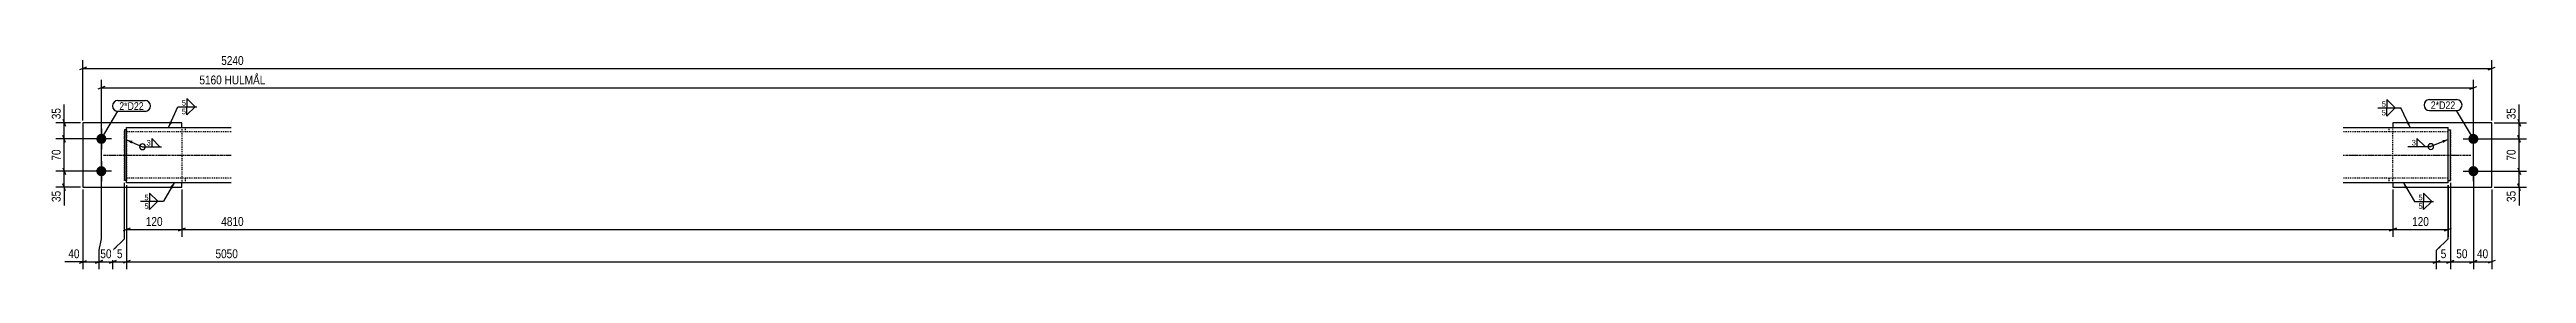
# Model space of a CAD drawing. Header units: millimetres. Extents: x 43 to 16903, y 12 to 479.
# Drawn here: x 11515 to 16903, y 12 to 479 of the extents above; entities that cross this region are included whole.
import ezdxf

# ---------------------------------------------------------------- set-up
doc = ezdxf.new("R2010")
doc.units = ezdxf.units.MM
doc.linetypes.add('DXK_LINE_DOT2', pattern=[3.9198, 1.9599, -1.9599])
doc.linetypes.add('DXK_LINE_DOT3', pattern=[5.9187, 2.979, -0.9799, 0.9799, -0.9799])
for name, color, linetype in [('MÅLSÆTNING', 7, 'Continuous'), ('STÅL', 7, 'Continuous'), ('TEKST', 7, 'Continuous')]:
    doc.layers.add(name, color=color, linetype=linetype)
doc.styles.add('Arial Narrow', font='ARIALN.TTF', dxfattribs={"height": 0.2})

msp = doc.modelspace()

# ---------------------------------------------------------------- hatches: boundary and pattern name
at = {"layer": 'STÅL', "linetype": 'Continuous'}
for points in [[(11627.7, 283.4, -1), (11627.7, 305.4, -1)], [(16787.7, 305.4, -1), (16787.7, 283.4, -1)], [(11627.7, 213.4, -1), (11627.7, 235.4, -1)], [(16787.7, 235.4, -1), (16787.7, 213.4, -1)]]:
    msp.add_hatch(color=96, dxfattribs=at).paths.add_polyline_path(points)
at = {"layer": 'TEKST', "linetype": 'Continuous'}
for points in [[(16647.5, 332), (16650.1, 319.4), (16641.9, 329.2)], [(11693, 284.3), (11682.7, 292.1), (11695.4, 290.1)], [(11693, 284.3), (11682.7, 292.1), (11695.4, 290.1)], [(16720, 291.4), (16732.7, 293.3), (16722.3, 285.6)], [(16720, 291.4), (16732.7, 293.3), (16722.3, 285.6)], [(11777.1, 190.1), (11786.1, 199.4), (11782.5, 187)]]:
    msp.add_hatch(color=3, dxfattribs=at).paths.add_polyline_path(points)

# ---------------------------------------------------------------- linework, layer by layer
at = {"layer": 'MÅLSÆTNING', "color": 7, "linetype": 'Continuous'}
for p, q in [((11595.2, 450), (11580.2, 444)), ((11587.7, 334.4), (11587.7, 464.8)), ((11587.7, 447), (16827.7, 447)), ((16820.2, 444), (16835.2, 450)), ((16827.7, 334.4), (16827.7, 464.8)), ((11635.2, 407.9), (11620.2, 401.9)), ((11627.7, 229.4), (11627.7, 422.7)), ((11627.7, 404.9), (16787.7, 404.9)), ((16780.2, 401.9), (16795.2, 407.9)), ((16787.7, 229.4), (16787.7, 422.7)), ((11582.7, 329.4), (11529, 329.4)), ((11543.7, 336.9), (11549.7, 321.9)), ((11546.7, 294.4), (11546.7, 329.4)), ((16832.7, 329.4), (16903.2, 329.4)), ((16884.2, 336.9), (16890.2, 321.9)), ((16887.2, 294.4), (16887.2, 329.4)), ((11622.7, 294.4), (11529, 294.4)), ((11622.7, 294.4), (11529, 294.4)), ((11549.7, 286.9), (11543.7, 301.9)), ((11549.7, 286.9), (11543.7, 301.9)), ((11546.7, 224.4), (11546.7, 294.4)), ((16792.7, 294.4), (16903.2, 294.4)), ((16792.7, 294.4), (16903.2, 294.4)), ((16890.2, 286.9), (16884.2, 301.9)), ((16890.2, 286.9), (16884.2, 301.9)), ((16887.2, 224.4), (16887.2, 294.4)), ((11622.7, 224.4), (11529, 224.4)), ((11622.7, 224.4), (11529, 224.4)), ((11543.7, 231.9), (11549.7, 216.9)), ((11543.7, 231.9), (11549.7, 216.9)), ((11546.7, 189.4), (11546.7, 224.4)), ((11627.7, 78), (11627.7, 219.4)), ((16787.7, 219.4), (16787.7, 12)), ((16792.7, 224.4), (16903.2, 224.4)), ((16792.7, 224.4), (16903.2, 224.4)), ((16884.2, 231.9), (16890.2, 216.9)), ((16884.2, 231.9), (16890.2, 216.9)), ((16887.2, 189.4), (16887.2, 224.4)), ((11582.7, 189.4), (11529, 189.4)), ((11549.7, 181.9), (11543.7, 196.9)), ((11587.7, 184.4), (11587.7, 12)), ((11677.7, 78), (11677.7, 199.4)), ((11682.7, 194.4), (11682.7, 12)), ((11802.7, 184.4), (11802.7, 82)), ((11802.7, 184.4), (11802.7, 82)), ((16612.7, 184.4), (16612.7, 82)), ((16612.7, 184.4), (16612.7, 82)), ((16737.7, 199.4), (16737.7, 12)), ((16827.7, 184.4), (16827.7, 12)), ((16832.7, 189.4), (16903.2, 189.4)), ((16890.2, 181.9), (16884.2, 196.9)), ((11622.7, 53), (11627.7, 78)), ((11652.7, 53), (11677.7, 78)), ((11690.2, 101), (11675.2, 95)), ((11682.7, 98), (11802.7, 98)), ((11810.2, 101), (11795.2, 95)), ((11795.2, 95), (11810.2, 101)), ((11802.7, 98), (16612.7, 98)), ((16620.2, 101), (16605.2, 95)), ((16605.2, 95), (16620.2, 101)), ((16612.7, 98), (16732.7, 98)), ((16725.2, 95), (16740.2, 101)), ((11615.2, 25), (11630.2, 31)), ((11622.7, 12), (11622.7, 53)), ((11645.2, 25), (11660.2, 31)), ((11652.7, 12), (11652.7, 53)), ((11652.7, 28), (11682.7, 28)), ((11690.2, 31), (11675.2, 25)), ((16700.2, 25), (16715.2, 31)), ((16707.7, 12), (16707.7, 53)), ((16730.2, 25), (16745.2, 31)), ((16780.2, 25), (16795.2, 31)), ((16787.7, 28), (16827.7, 28)), ((16835.2, 31), (16820.2, 25))]:
    msp.add_line(p, q, dxfattribs=at)
at = {"layer": 'STÅL', "color": 2, "linetype": 'Continuous'}
for p, q in [((11587.7, 329.4), (11587.7, 189.4)), ((11802.7, 329.4), (11587.7, 329.4)), ((11802.7, 319.4), (11802.7, 329.4)), ((16827.7, 329.4), (16612.7, 329.4)), ((16612.7, 329.4), (16612.7, 319.4)), ((16827.7, 189.4), (16827.7, 329.4)), ((11682.7, 314.4), (11677.7, 314.4)), ((11677.7, 314.4), (11677.7, 204.4)), ((11682.7, 199.4), (11682.7, 319.4)), ((11682.7, 319.4), (11910, 319.4)), ((16504.7, 319.4), (16732.7, 319.4)), ((16732.7, 199.4), (16732.7, 319.4)), ((16732.7, 314.4), (16737.7, 314.4)), ((16737.7, 204.4), (16737.7, 314.4)), ((11587.7, 189.4), (11802.7, 189.4)), ((11682.7, 204.4), (11677.7, 204.4)), ((11910, 199.4), (11682.7, 199.4)), ((11802.7, 189.4), (11802.7, 199.4)), ((16732.7, 199.4), (16504.7, 199.4)), ((16612.7, 199.4), (16612.7, 189.4)), ((16612.7, 189.4), (16827.7, 189.4)), ((16732.7, 204.4), (16737.7, 204.4))]:
    msp.add_line(p, q, dxfattribs=at)
at = {"layer": 'STÅL', "color": 96, "linetype": 'Continuous'}
for p, q in [((11649.7, 294.4), (11605.7, 294.4)), ((11627.7, 316.4), (11627.7, 272.4)), ((16765.7, 294.4), (16809.7, 294.4)), ((16787.7, 272.4), (16787.7, 316.4)), ((11649.7, 224.4), (11605.7, 224.4)), ((11627.7, 246.4), (11627.7, 202.4)), ((16765.7, 224.4), (16809.7, 224.4)), ((16787.7, 202.4), (16787.7, 246.4))]:
    msp.add_line(p, q, dxfattribs=at)
at = {"layer": 'STÅL', "color": 7, "linetype": 'DXK_LINE_DOT2'}
for p, q in [((11677.7, 204.4), (11677.7, 314.4)), ((11677.7, 314.4), (11682.7, 314.4)), ((11682.7, 314.4), (11682.7, 204.4)), ((11910, 309.4), (11682.7, 309.4)), ((11802.7, 319.4), (11802.7, 199.4)), ((11810.7, 309.4), (11810.7, 319.4)), ((16732.7, 309.4), (16504.7, 309.4)), ((16604.7, 309.4), (16604.7, 319.4)), ((16612.7, 199.4), (16612.7, 319.4)), ((16732.7, 204.4), (16732.7, 314.4)), ((16732.7, 314.4), (16737.7, 314.4)), ((16737.7, 314.4), (16737.7, 204.4)), ((11682.7, 204.4), (11677.7, 204.4)), ((11910, 209.4), (11682.7, 209.4)), ((11810.7, 199.4), (11810.7, 209.4)), ((16732.7, 209.4), (16504.7, 209.4)), ((16604.7, 199.4), (16604.7, 209.4)), ((16737.7, 204.4), (16732.7, 204.4))]:
    msp.add_line(p, q, dxfattribs=at)
at = {"layer": 'STÅL', "color": 7, "linetype": 'DXK_LINE_DOT3'}
for p, q in [((11632.7, 259.4), (11910, 259.4)), ((16504.7, 259.4), (16782.7, 259.4))]:
    msp.add_line(p, q, dxfattribs=at)
at = {"layer": 'TEKST', "color": 3, "linetype": 'Continuous'}
for p, q in [((16650.1, 319.4), (16629.7, 361.6)), ((16732.7, 293.3), (16695, 277.8)), ((16732.7, 293.3), (16695, 277.8)), ((11786.1, 199.4), (11762.7, 159))]:
    msp.add_line(p, q, dxfattribs=at)
msp.add_arc((16695, 277.8), 6.25, 270, 90, dxfattribs=at)

# ---------------------------------------------------------------- wipeouts: each hides what was drawn before it
at = {"color": 0}
for points in [[(16596.9, 363.1), (16596.9, 377.6), (16587.3, 377.6), (16587.3, 363.1)], [(11719.9, 357.2), (11719.9, 374.7), (11666.6, 374.7), (11666.6, 357.2)], [(16748.3, 359), (16748.3, 376.5), (16695, 376.5), (16695, 359)]]:
    msp.add_wipeout(points, dxfattribs=at).dxf.layer = 'TEKST'

# ---------------------------------------------------------------- next in the draw order: linework, layer by layer
at = {"layer": 'TEKST', "color": 3, "linetype": 'Continuous'}
for p, q in [((16617.4, 361.6), (16599.5, 379.5)), ((16599.5, 379.5), (16599.5, 361.6)), ((16599.5, 361.6), (16617.4, 361.6))]:
    msp.add_line(p, q, dxfattribs=at)

# ---------------------------------------------------------------- next in the draw order: wipeouts: each hides what was drawn before it
at = {"color": 0}
for points, layer in [([(16530.9, 450.8), (16530.9, 478.8), (11884.5, 478.8), (11884.5, 450.8)], 'MÅLSÆTNING'), ([(11543, 365.2), (11515, 365.2), (11515, 332.9), (11543, 332.9)], 'MÅLSÆTNING'), ([(16883.4, 365.2), (16855.4, 365.2), (16855.4, 332.9), (16883.4, 332.9)], 'MÅLSÆTNING'), ([(11543, 275.5), (11515, 275.5), (11515, 243.2), (11543, 243.2)], 'MÅLSÆTNING'), ([(16883.4, 275.5), (16855.4, 275.5), (16855.4, 243.2), (16883.4, 243.2)], 'MÅLSÆTNING'), ([(11543, 185.9), (11515, 185.9), (11515, 153.5), (11543, 153.5)], 'MÅLSÆTNING'), ([(16883.4, 185.9), (16855.4, 185.9), (16855.4, 153.5), (16883.4, 153.5)], 'MÅLSÆTNING'), ([(11765, 101.7), (11765, 129.7), (11720.4, 129.7), (11720.4, 101.7)], 'MÅLSÆTNING'), ([(16530.9, 101.7), (16530.9, 129.7), (11884.5, 129.7), (11884.5, 101.7)], 'MÅLSÆTNING'), ([(11677.8, 31.8), (11677.8, 59.8), (11657.6, 59.8), (11657.6, 31.8)], 'MÅLSÆTNING'), ([(16823.9, 31.8), (16823.9, 59.8), (16791.5, 59.8), (16791.5, 31.8)], 'MÅLSÆTNING'), ([(11811.3, 365.7), (11811.3, 380.2), (11801.7, 380.2), (11801.7, 365.7)], 'TEKST'), ([(11719.9, 357.2), (11719.9, 374.7), (11666.6, 374.7), (11666.6, 357.2)], 'TEKST'), ([(16748.3, 359), (16748.3, 376.5), (16695, 376.5), (16695, 359)], 'TEKST'), ([(11734.6, 279), (11734.6, 293.5), (11725, 293.5), (11725, 279)], 'TEKST'), ([(16662.2, 279.3), (16662.2, 293.8), (16652.6, 293.8), (16652.6, 279.3)], 'TEKST'), ([(11729.9, 160.5), (11729.9, 175), (11720.3, 175), (11720.3, 160.5)], 'TEKST'), ([(16676.8, 160.4), (16676.8, 174.9), (16667.2, 174.9), (16667.2, 160.4)], 'TEKST')]:
    msp.add_wipeout(points, dxfattribs=at).dxf.layer = layer

# ---------------------------------------------------------------- next in the draw order: hatches: boundary and pattern name
at = {"layer": 'TEKST', "linetype": 'Continuous'}
msp.add_hatch(color=3, dxfattribs=at).paths.add_polyline_path([(16639.1, 187), (16635.4, 199.4), (16644.5, 190.2)])

# ---------------------------------------------------------------- next in the draw order: linework, layer by layer
at = {"layer": 'MÅLSÆTNING', "color": 7, "linetype": 'Continuous'}
for p, q in [((11546.7, 329.4), (11546.7, 368.7)), ((11546.7, 329.4), (11546.7, 368.7)), ((16887.2, 329.4), (16887.2, 368.7)), ((16887.2, 329.4), (16887.2, 368.7)), ((16787.7, 219.4), (16787.7, 12)), ((11546.7, 189.4), (11546.7, 150)), ((11546.7, 189.4), (11546.7, 150)), ((11677.7, 78), (11677.7, 199.4)), ((11682.7, 194.4), (11682.7, 12)), ((11682.7, 194.4), (11682.7, 82)), ((16887.2, 189.4), (16887.2, 150)), ((16887.2, 189.4), (16887.2, 150)), ((11652.7, 53), (11677.7, 78)), ((11622.7, 28), (11652.7, 28)), ((11660.2, 31), (11645.2, 25)), ((11652.7, 12), (11652.7, 53)), ((11690.2, 31), (11675.2, 25)), ((16737.7, 28), (16787.7, 28)), ((16795.2, 31), (16780.2, 25))]:
    msp.add_line(p, q, dxfattribs=at)
at = {"layer": 'TEKST', "color": 7, "linetype": 'Continuous'}
for p, q in [((11663.6, 377.7), (11722.9, 377.7)), ((16692, 379.5), (16751.3, 379.5)), ((11627.7, 294.4), (11663.6, 354.2)), ((11663.6, 354.2), (11722.9, 354.2)), ((16692, 356), (16751.3, 356)), ((16787.7, 294.4), (16751.3, 356))]:
    msp.add_line(p, q, dxfattribs=at)
at = {"layer": 'TEKST', "color": 3, "linetype": 'Continuous'}
for p, q in [((11813.9, 364.2), (11831.8, 364.2)), ((11682.7, 292.1), (11717.2, 277.5)), ((11682.7, 292.1), (11717.2, 277.5)), ((11717.2, 277.5), (11758.6, 277.5)), ((11755, 277.5), (11737.2, 295.3)), ((11737.2, 295.3), (11737.2, 277.5)), ((11737.2, 277.5), (11755, 277.5)), ((16644.8, 277.8), (16695, 277.8)), ((16682.6, 277.8), (16664.8, 295.6)), ((16664.8, 295.6), (16664.8, 277.8)), ((16664.8, 277.8), (16682.6, 277.8)), ((11750.4, 159), (11732.5, 176.9)), ((11732.5, 176.9), (11732.5, 159)), ((16697.2, 158.9), (16679.4, 176.8)), ((16679.4, 176.8), (16679.4, 158.9)), ((11732.5, 159), (11750.4, 159)), ((16679.4, 158.9), (16697.2, 158.9))]:
    msp.add_line(p, q, dxfattribs=at)
at = {"layer": 'TEKST', "color": 7, "linetype": 'Continuous'}
for centre, radius, start, end in [((11663.6, 365.9), 11.7, 90, 270), ((11722.9, 365.9), 11.8, 270, 90), ((16692, 367.8), 11.7, 90, 270), ((16751.3, 367.8), 11.8, 270, 90)]:
    msp.add_arc(centre, radius, start, end, dxfattribs=at)
at = {"layer": 'TEKST', "color": 3, "linetype": 'Continuous'}
for centre, start, end in [((11717.2, 277.5), 90, 270), ((11717.2, 277.5), 270, 90), ((16695, 277.8), 90, 270)]:
    msp.add_arc(centre, 6.25, start, end, dxfattribs=at)

# ---------------------------------------------------------------- next in the draw order: texts
at = {"layer": 'MÅLSÆTNING', "color": 3, "style": 'Arial Narrow'}
for s, height, p in [('5240', 19.09, (11888.5, 454.8)), ('120', 19.09, (11724.4, 105.7)), ('4810', 19.09, (11888.5, 105.7)), ('5', 19.1, (11661.6, 35.8)), ('40', 19.09, (16795.5, 35.8))]:
    msp.add_text(s, height=height, dxfattribs=at).set_placement(p)
for s, p in [('35', (11539, 336.9)), ('35', (16879.4, 336.9)), ('70', (11539, 247.2)), ('70', (16879.4, 247.2)), ('35', (11539, 157.5)), ('35', (16879.4, 157.5))]:
    msp.add_text(s, height=19.09, rotation=90.0002, dxfattribs=at).set_placement(p)
at = {"layer": 'TEKST', "color": 3, "style": 'Arial Narrow'}
for s, height, p in [('2*D22', 16.7, (11666.6, 357.2)), ('2*D22', 16.7, (16695, 359)), ('3', 11.9, (11726, 280)), ('3', 11.9, (16653.6, 280.3))]:
    msp.add_text(s, height=height, dxfattribs=at).set_placement(p)

# ---------------------------------------------------------------- next in the draw order: wipeouts: each hides what was drawn before it
at = {"color": 0, "linetype": 'Continuous'}
msp.add_wipeout([(16596.9, 344.4), (16596.9, 358.9), (16587.3, 358.9), (16587.3, 344.4)], dxfattribs=at).dxf.layer = 'TEKST'

# ---------------------------------------------------------------- next in the draw order: linework, layer by layer
at = {"layer": 'TEKST', "color": 3, "linetype": 'Continuous'}
for p, q in [((16579.6, 361.6), (16629.7, 361.6)), ((16599.5, 361.6), (16617.4, 361.6)), ((16617.4, 361.6), (16599.5, 343.8)), ((16599.5, 343.8), (16599.5, 361.6))]:
    msp.add_line(p, q, dxfattribs=at)

# ---------------------------------------------------------------- next in the draw order: texts
at = {"layer": 'TEKST', "color": 3, "style": 'Arial Narrow'}
msp.add_text('5', height=11.9, dxfattribs=at).set_placement((16588.3, 364.1))
at = {"layer": 'TEKST', "color": 3, "linetype": 'Continuous', "style": 'Arial Narrow'}
msp.add_text('5', height=11.9, dxfattribs=at).set_placement((16588.3, 345.4))

# ---------------------------------------------------------------- next in the draw order: wipeouts: each hides what was drawn before it
at = {"color": 0}
for points in [[(16578.4, 408.7), (16578.4, 436.7), (11837, 436.7), (11837, 408.7)], [(11653.9, 31.8), (11653.9, 59.8), (11621.5, 59.8), (11621.5, 31.8)], [(16778.9, 31.8), (16778.9, 59.8), (16746.5, 59.8), (16746.5, 31.8)]]:
    msp.add_wipeout(points, dxfattribs=at).dxf.layer = 'MÅLSÆTNING'
at = {"color": 0, "linetype": 'Continuous'}
msp.add_wipeout([(11729.9, 141.8), (11729.9, 156.3), (11720.3, 156.3), (11720.3, 141.8)], dxfattribs=at).dxf.layer = 'TEKST'

# ---------------------------------------------------------------- next in the draw order: linework, layer by layer
at = {"layer": 'MÅLSÆTNING', "color": 7, "linetype": 'Continuous'}
for p, q in [((11627.7, 78), (11627.7, 219.4)), ((16732.7, 78), (16732.7, 194.4)), ((16737.7, 199.4), (16737.7, 12)), ((11622.7, 53), (11627.7, 78)), ((16707.7, 53), (16732.7, 78)), ((11580.2, 25), (11595.2, 31)), ((11587.7, 28), (11622.7, 28)), ((11630.2, 31), (11615.2, 25)), ((11622.7, 12), (11622.7, 53)), ((16707.7, 28), (16737.7, 28)), ((16745.2, 31), (16730.2, 25))]:
    msp.add_line(p, q, dxfattribs=at)
at = {"layer": 'TEKST', "color": 3, "linetype": 'Continuous'}
for p, q in [((11831.8, 364.2), (11813.9, 382)), ((11813.9, 382), (11813.9, 364.2)), ((11712.6, 159), (11762.7, 159)), ((11732.5, 159), (11750.4, 159)), ((11750.4, 159), (11732.5, 141.2)), ((11732.5, 141.2), (11732.5, 159))]:
    msp.add_line(p, q, dxfattribs=at)

# ---------------------------------------------------------------- next in the draw order: texts
at = {"layer": 'MÅLSÆTNING', "color": 3, "style": 'Arial Narrow'}
for s, height, p in [('5160 HULMÅL', 19.089, (11841, 412.7)), ('50', 19.09, (11625.5, 35.8)), ('50', 19.09, (16750.5, 35.8))]:
    msp.add_text(s, height=height, dxfattribs=at).set_placement(p)
at = {"layer": 'TEKST', "color": 3, "style": 'Arial Narrow'}
msp.add_text('5', height=11.9, dxfattribs=at).set_placement((11721.3, 161.5))
at = {"layer": 'TEKST', "color": 3, "linetype": 'Continuous', "style": 'Arial Narrow'}
msp.add_text('5', height=11.9, dxfattribs=at).set_placement((11721.3, 142.8))

# ---------------------------------------------------------------- next in the draw order: wipeouts: each hides what was drawn before it
at = {"color": 0}
for points in [[(11584.2, 31.8), (11584.2, 59.8), (11551.8, 59.8), (11551.8, 31.8)], [(16732.8, 31.8), (16732.8, 59.8), (16712.6, 59.8), (16712.6, 31.8)]]:
    msp.add_wipeout(points, dxfattribs=at).dxf.layer = 'MÅLSÆTNING'
at = {"color": 0, "linetype": 'Continuous'}
msp.add_wipeout([(11811.3, 346.9), (11811.3, 361.4), (11801.7, 361.4), (11801.7, 346.9)], dxfattribs=at).dxf.layer = 'TEKST'

# ---------------------------------------------------------------- next in the draw order: hatches: boundary and pattern name
at = {"layer": 'TEKST', "linetype": 'Continuous'}
msp.add_hatch(color=3, dxfattribs=at).paths.add_polyline_path([(11781.9, 329.5), (11773.9, 319.4), (11776.2, 332)])

# ---------------------------------------------------------------- next in the draw order: linework, layer by layer
at = {"layer": 'MÅLSÆTNING', "color": 7, "linetype": 'Continuous'}
for p, q in [((16732.7, 78), (16732.7, 194.4)), ((16732.7, 194.4), (16732.7, 82)), ((16707.7, 53), (16732.7, 78)), ((11587.7, 28), (11548.3, 28)), ((11587.7, 28), (11548.3, 28)), ((11682.7, 28), (16707.7, 28)), ((16700.2, 25), (16715.2, 31)), ((16707.7, 12), (16707.7, 53))]:
    msp.add_line(p, q, dxfattribs=at)
at = {"layer": 'TEKST', "color": 3, "linetype": 'Continuous'}
for p, q in [((11773.9, 319.4), (11794, 364.2)), ((11794, 364.2), (11835.3, 364.2)), ((11813.9, 364.2), (11831.8, 364.2)), ((11831.8, 364.2), (11813.9, 346.3)), ((11813.9, 346.3), (11813.9, 364.2))]:
    msp.add_line(p, q, dxfattribs=at)

# ---------------------------------------------------------------- next in the draw order: texts
at = {"layer": 'MÅLSÆTNING', "color": 3, "style": 'Arial Narrow'}
for s, height, p in [('40', 19.09, (11555.8, 35.8)), ('5', 19.1, (16716.6, 35.8))]:
    msp.add_text(s, height=height, dxfattribs=at).set_placement(p)
at = {"layer": 'TEKST', "color": 3, "style": 'Arial Narrow'}
msp.add_text('5', height=11.9, dxfattribs=at).set_placement((11802.7, 366.7))
at = {"layer": 'TEKST', "color": 3, "linetype": 'Continuous', "style": 'Arial Narrow'}
msp.add_text('5', height=11.9, dxfattribs=at).set_placement((11802.7, 347.9))

# ---------------------------------------------------------------- next in the draw order: wipeouts: each hides what was drawn before it
at = {"color": 0}
for points in [[(16695, 101.7), (16695, 129.7), (16650.4, 129.7), (16650.4, 101.7)], [(16518.4, 31.8), (16518.4, 59.8), (11872, 59.8), (11872, 31.8)]]:
    msp.add_wipeout(points, dxfattribs=at).dxf.layer = 'MÅLSÆTNING'

# ---------------------------------------------------------------- next in the draw order: texts
at = {"layer": 'MÅLSÆTNING', "color": 3, "style": 'Arial Narrow'}
for s, p in [('120', (16654.4, 105.7)), ('5050', (11876, 35.8))]:
    msp.add_text(s, height=19.09, dxfattribs=at).set_placement(p)

# ---------------------------------------------------------------- next in the draw order: wipeouts: each hides what was drawn before it
at = {"color": 0, "linetype": 'Continuous'}
msp.add_wipeout([(16676.8, 141.7), (16676.8, 156.2), (16667.2, 156.2), (16667.2, 141.7)], dxfattribs=at).dxf.layer = 'TEKST'

# ---------------------------------------------------------------- next in the draw order: linework, layer by layer
at = {"layer": 'TEKST', "color": 3, "linetype": 'Continuous'}
for p, q in [((16635.4, 199.4), (16659.4, 158.9)), ((16659.4, 158.9), (16700.8, 158.9)), ((16679.4, 158.9), (16697.2, 158.9)), ((16697.2, 158.9), (16679.4, 141.1)), ((16679.4, 141.1), (16679.4, 158.9))]:
    msp.add_line(p, q, dxfattribs=at)

# ---------------------------------------------------------------- next in the draw order: texts
at = {"layer": 'TEKST', "color": 3, "style": 'Arial Narrow'}
msp.add_text('5', height=11.9, dxfattribs=at).set_placement((16668.2, 161.4))
at = {"layer": 'TEKST', "color": 3, "linetype": 'Continuous', "style": 'Arial Narrow'}
msp.add_text('5', height=11.9, dxfattribs=at).set_placement((16668.2, 142.7))

doc.saveas('drawing.dxf')
